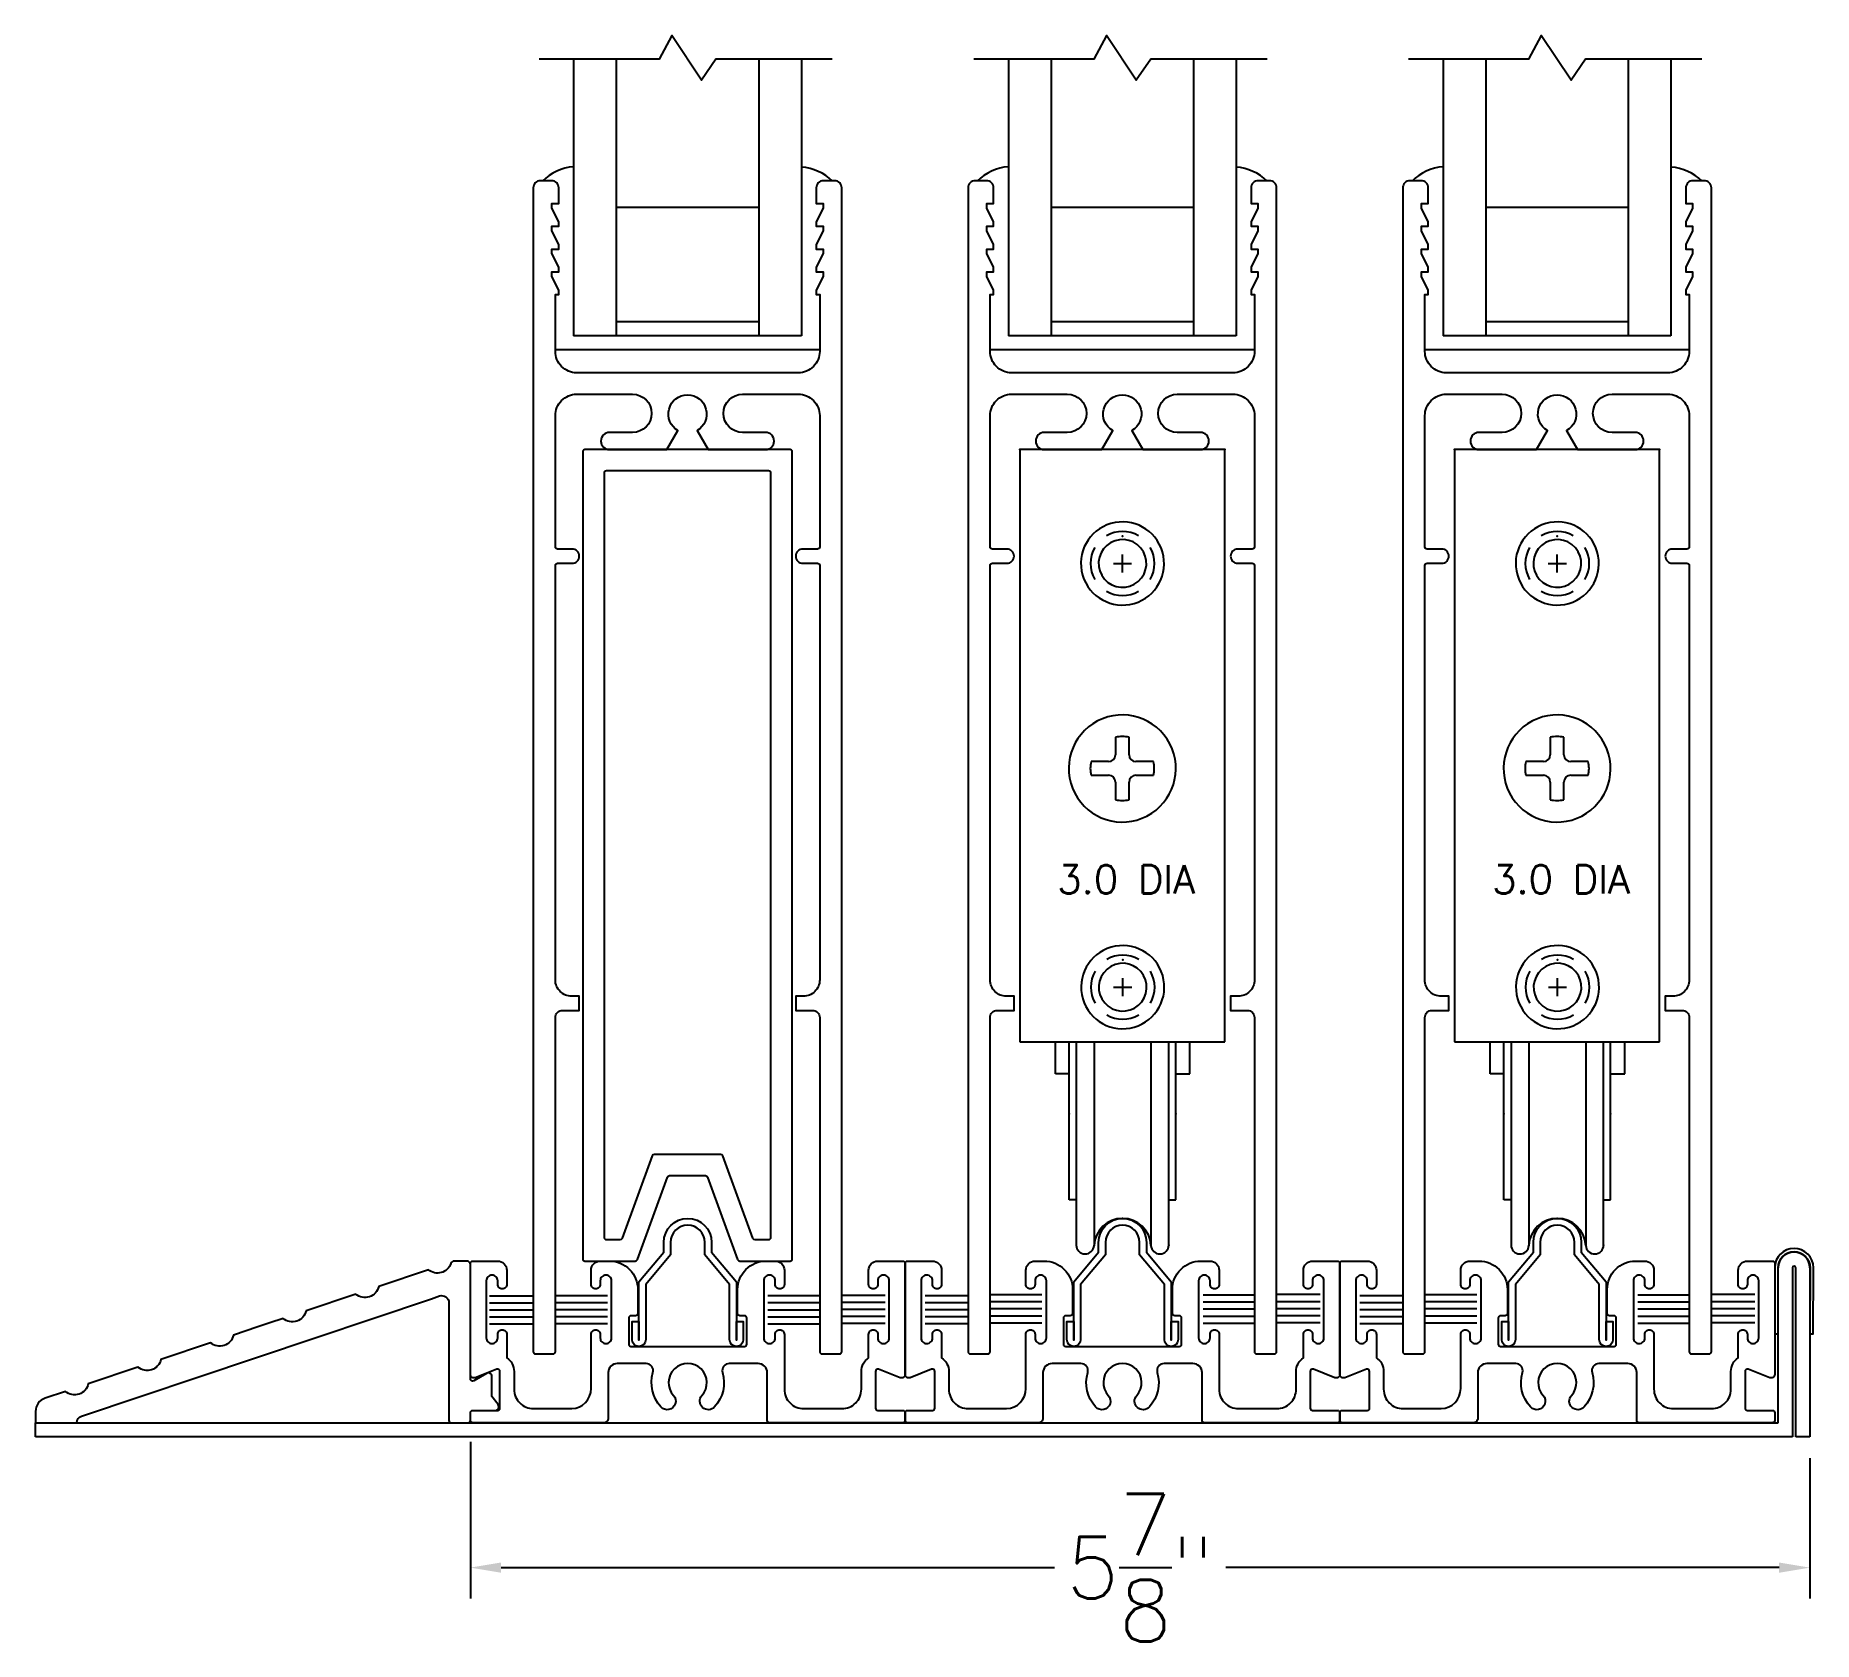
# Model space of a CAD drawing. Extents: x -67 to 139, y -71 to 26.
# Drawn here: x -28.35 to -20.55, y 9.15 to 16.2 of the extents above; entities that cross this region are included whole.
import ezdxf
from ezdxf.enums import TextEntityAlignment as Align

# ---------------------------------------------------------------- set-up
doc = ezdxf.new("R2010")
doc.units = 0
doc.header["$MEASUREMENT"] = 0
doc.layers.get('0').update_dxf_attribs({"linetype": 'CONTINUOUS'})
doc.layers.get('DEFPOINTS').update_dxf_attribs({"color": 1, "linetype": 'CONTINUOUS'})
for name, color, linetype in [('FRAME', 1, 'CONTINUOUS'), ('GLASS-VINYL', 7, 'CONTINUOUS'), ('HEM COVER', 4, 'CONTINUOUS'), ('MISC', 7, 'CONTINUOUS'), ('RISER', 7, 'CONTINUOUS'), ('SASH', 5, 'CONTINUOUS'), ('SEAL', 7, 'CONTINUOUS'), ('SILL-PAN', 7, 'CONTINUOUS')]:
    doc.layers.add(name, color=color, linetype=linetype)
doc.styles.get("Standard").update_dxf_attribs({"font": 'simplex.shx'})
doc.dimstyles.new('FULL SCALE', dxfattribs={"dimscale": 0.75, "dimtxt": 0.18, "dimasz": 0.18, "dimexe": 0.18, "dimexo": 0.125, "dimgap": 0.09, "dimtad": 0, "dimtih": 1, "dimtoh": 1, "dimdec": 4, "dimzin": 0, "dimdsep": 46, "dimlunit": 4, "dimtxsty": 'Standard', "dimcen": 0.09, "dimadec": 0, "dimazin": 0, "dimtfac": 1, "dimtdec": 4, "dimtofl": 0, "dimtmove": 0, "dimatfit": 3, "dimfxl": 0, "dimtolj": 1, "dimtzin": 0, "dimarcsym": 0})

msp = doc.modelspace()

# ---------------------------------------------------------------- blocks, each defined once
blk = doc.blocks.new('3027 MAMMOTH B-RAIL')
at = {"color": 0}
blk.add_lwpolyline([(0.475, -0.624, 0.414214), (0.506, -0.655), (0.57, -0.655, -0.414214), (0.58, -0.665), (0.58, -2.484, -0.414214), (0.508, -2.556), (0.475, -2.556), (0.475, -2.618), (0.549, -2.618, -0.414214), (0.58, -2.649), (0.58, -4.116, 0.414214), (0.59, -4.126), (0.667, -4.126, 0.414214), (0.677, -4.116), (0.677, 0.993, 0.414214), (0.646, 1.024), (0.596, 1.024, 0.414214), (0.565, 0.993), (0.565, 0.924), (0.595, 0.924), (0.595, 0.904), (0.565, 0.844), (0.565, 0.824), (0.595, 0.824), (0.595, 0.804), (0.565, 0.744), (0.565, 0.724), (0.595, 0.724), (0.595, 0.704), (0.565, 0.644), (0.565, 0.624), (0.595, 0.624), (0.595, 0.604), (0.565, 0.544), (0.565, 0.524), (0.58, 0.524), (0.58, 0.275, -0.414214), (0.486, 0.181), (-0.486, 0.181, -0.414214), (-0.58, 0.275), (-0.58, 0.524), (-0.565, 0.524), (-0.565, 0.544), (-0.595, 0.604), (-0.595, 0.624), (-0.565, 0.624), (-0.565, 0.644), (-0.595, 0.704), (-0.595, 0.724), (-0.565, 0.724), (-0.565, 0.744), (-0.595, 0.804), (-0.595, 0.824), (-0.565, 0.824), (-0.565, 0.844), (-0.595, 0.904), (-0.595, 0.924), (-0.565, 0.924), (-0.565, 0.993, 0.414214), (-0.596, 1.024), (-0.646, 1.024, 0.414214), (-0.677, 0.993), (-0.677, -4.116, 0.414214), (-0.667, -4.126), (-0.59, -4.126, 0.414214), (-0.58, -4.116), (-0.58, -2.649, -0.414214), (-0.549, -2.618), (-0.475, -2.618), (-0.475, -2.556), (-0.508, -2.556, -0.414214), (-0.58, -2.484), (-0.58, -0.665, -0.414214), (-0.57, -0.655), (-0.506, -0.655, 0.414214), (-0.475, -0.624, 0.414214), (-0.506, -0.593), (-0.57, -0.593, -0.414214), (-0.58, -0.583), (-0.58, -0.007, -0.414214), (-0.486, 0.087), (-0.2415, 0.087, -1), (-0.2415, -0.081), (-0.3425, -0.081, 1), (-0.3425, -0.156), (-0.0901, -0.156), (-0.042, -0.0727, -3.732051), (0.042, -0.0727), (0.0901, -0.156), (0.3425, -0.156, 1), (0.3425, -0.081), (0.2415, -0.081, -1), (0.2415, 0.087), (0.486, 0.087, -0.414214), (0.58, -0.007), (0.58, -0.583, -0.414214), (0.57, -0.593), (0.506, -0.593, 0.414214)], format="xyb", close=True, dxfattribs=at)
blk = doc.blocks.new('FW1020 STD SILL')
blk.add_lwpolyline([(0.075, 0.457, 1), (-0.075, 0.457), (-0.075, 0.4023), (-0.184, 0.2724), (-0.184, 0.03, -1), (-0.244, 0.03), (-0.244, 0.109), (-0.2141, 0.109), (-0.214, 0.027), (-0.214, 0.2833), (-0.105, 0.4132), (-0.105, 0.457, -1), (0.105, 0.457), (0.105, 0.4132), (0.214, 0.2833), (0.214, 0.027), (0.2141, 0.109), (0.244, 0.109), (0.244, 0.03, -1), (0.184, 0.03), (0.184, 0.2724), (0.075, 0.4023)], format="xyb", close=True)
blk = doc.blocks.new('Roller Assy 3p0 Dia - Side(EX)')
at = {"color": 7}
for p, q in [((-0.45, 0), (-0.45, -2.6)), ((0.45, 0), (-0.45, 0)), ((0.45, -2.6), (0.45, 0)), ((-0.03, -1.263), (-0.03, -1.34)), ((0.03, -1.34), (0.03, -1.263)), ((-0.06, -1.37), (-0.137, -1.37)), ((0.137, -1.37), (0.06, -1.37)), ((-0.137, -1.43), (-0.06, -1.43)), ((-0.03, -1.46), (-0.03, -1.537)), ((0.03, -1.537), (0.03, -1.46)), ((0.06, -1.43), (0.137, -1.43)), ((-0.45, -2.6), (0.45, -2.6)), ((-0.2932, -2.7403), (-0.2932, -2.6)), ((0.297, -2.7403), (0.297, -2.6)), ((-0.2312, -2.7403), (-0.2932, -2.7403)), ((0.235, -2.7403), (0.297, -2.7403))]:
    blk.add_line(p, q, dxfattribs=at)
at = {"linetype": 'Continuous'}
for p, q in [((0.001, -0.54), (0.001, -0.46)), ((-0.039, -0.5), (0.041, -0.5)), ((0.0019, -2.4), (0.0019, -2.32)), ((-0.0381, -2.36), (0.0419, -2.36))]:
    blk.add_line(p, q, dxfattribs=at)
for p, q in [((-0.233, -3.2938), (-0.233, -2.6)), ((-0.202, -2.6), (-0.202, -3.4919)), ((-0.1239, -2.6), (-0.1239, -3.4938)), ((0.1258, -2.6), (0.1258, -3.4938)), ((0.204, -3.4919), (0.204, -2.6)), ((0.235, -3.2938), (0.235, -2.6)), ((-0.202, -3.2938), (-0.233, -3.2938)), ((0.204, -3.2938), (0.235, -3.2938))]:
    blk.add_line(p, q)
at = {"color": 7}
for centre, radius, start, end in [((0.001, -0.5), 0.1825, 106.169, 106.13779), ((0.001, -0.5), 0.105, 131.02314, 130.98281), ((0, -1.4), 0.235, 117.4668, 117.43088), ((0, -1.4), 0.1403, 77.65052, 102.34948), ((0, -1.4), 0.1403, 167.65052, 192.34948), ((-0.06, -1.34), 0.03, 270, 0), ((0.06, -1.34), 0.03, 180, 270), ((0, -1.4), 0.1403, 347.65052, 12.34948), ((-0.06, -1.46), 0.03, 0, 90), ((0.06, -1.46), 0.03, 90, 180), ((0, -1.4), 0.1403, 257.65052, 282.34948), ((0.0019, -2.36), 0.1825, 106.169, 106.13779), ((0.0019, -2.36), 0.105, 131.02314, 130.98281)]:
    blk.add_arc(centre, radius, start, end, dxfattribs=at)
at = {"color": 7, "linetype": 'Continuous'}
for centre, start, end in [((0.001, -0.5), 60, 120), ((0.001, -0.5), 150, 210), ((0.001, -0.5), 330, 30), ((0.001, -0.5), 240, 300), ((0.0019, -2.36), 60, 120), ((0.0019, -2.36), 150, 210), ((0.0019, -2.36), 330, 30), ((0.0019, -2.36), 240, 300)]:
    blk.add_arc(centre, 0.1403, start, end, dxfattribs=at)
for centre, radius, start, end in [((0.001, -3.5), 0.125, 2.82928, 177.17072), ((-0.1629, -3.4919), 0.0391, 180, 357.17072), ((0.1649, -3.4919), 0.0391, 182.82928, 0)]:
    blk.add_arc(centre, radius, start, end)
at = {"color": 7, "linetype": 'ByBlock'}
for p in [(-0.45, 0), (0.45, 0), (0.001, -0.38), (0.0019, -2.24)]:
    blk.add_point(p, dxfattribs=at)
at = {"color": 0, "linetype": 'ByBlock'}
for p in [(-0.45, 0), (-0.45, 0), (0.45, 0), (0.45, 0), (-0.233, -2.9152), (0.235, -2.9152), (0.001, -3.375), (-0.1239, -3.4938), (0.204, -3.4919)]:
    blk.add_point(p, dxfattribs=at)
blk.add_text('3.0 DIA', height=0.125).set_placement((0.0172, -1.9487), align=Align.CENTER)
blk = doc.blocks.new('3762 Mammoth Setting Block')
for points in [[(0.0785, -3.187, -0.315299), (0.0879, -3.1936), (0.2196, -3.5554, 0.315299), (0.229, -3.562), (0.45, -3.562, 0.414214), (0.46, -3.552), (0.46, -0.01, 0.414214), (0.45, 0), (-0.45, 0, 0.414214), (-0.46, -0.01), (-0.46, -3.552, 0.414214), (-0.45, -3.562), (-0.229, -3.562, 0.315299), (-0.2196, -3.5554), (-0.0879, -3.1936, -0.315299), (-0.0785, -3.187)], [(0.1443, -3.093, -0.315299), (0.1537, -3.0996), (0.2854, -3.4614, 0.315299), (0.2948, -3.468), (0.356, -3.468, 0.414214), (0.366, -3.458), (0.366, -0.104, 0.414214), (0.356, -0.094), (-0.356, -0.094, 0.414214), (-0.366, -0.104), (-0.366, -3.458, 0.414214), (-0.356, -3.468), (-0.2948, -3.468, 0.315299), (-0.2854, -3.4614), (-0.1537, -3.0996, -0.315299), (-0.1443, -3.093)]]:
    blk.add_lwpolyline(points, format="xyb", close=True)
blk = doc.blocks.new('3741 SINGLE TRACK SILL')
blk.add_lwpolyline([(0.5181, 0), (0.364, 0, -0.414214), (0.354, 0.01), (0.354, 0.22, 0.414214), (0.314, 0.26), (0.2548, 0.26), (0.1875, 0.26, 0.499657), (0.1577, 0.2204, -0.259642), (0.1231, 0.0696, -1), (0.0674, 0.1198, 2.247229), (-0.0574, 0.1198, -1), (-0.1131, 0.0696, -0.259642), (-0.1477, 0.2204, 0.499657), (-0.1775, 0.26), (-0.2537, 0.26), (-0.304, 0.26, 0.414214), (-0.344, 0.22), (-0.344, 0.02, -0.414214), (-0.364, 0), (-0.5133, 0), (-0.5839, 0), (-0.939, 0, -0.414214), (-0.949, 0.01), (-0.949, 0.044, -0.414214), (-0.939, 0.054), (-0.829, 0.054, 0.414214), (-0.819, 0.064), (-0.819, 0.2254, 0.528549), (-0.8327, 0.2347), (-0.9272, 0.1976, -0.528549), (-0.949, 0.2125), (-0.949, 0.302), (-0.949, 0.7, -0.414214), (-0.939, 0.71), (-0.829, 0.71, -0.414214), (-0.789, 0.67), (-0.789, 0.6075, -0.414214), (-0.8085, 0.588), (-0.8095, 0.588, -0.414214), (-0.829, 0.6075), (-0.829, 0.6235, 0.414214), (-0.8535, 0.648), (-0.8545, 0.648, 0.414214), (-0.879, 0.6235), (-0.879, 0.3725, 0.414214), (-0.8545, 0.348), (-0.8535, 0.348, 0.414214), (-0.829, 0.3725), (-0.829, 0.3885, -0.414214), (-0.8095, 0.408), (-0.809, 0.408, -0.414214), (-0.789, 0.388), (-0.789, 0.2852, -0.250492), (-0.757, 0.2254), (-0.757, 0.147, 0.414214), (-0.672, 0.062), (-0.5802, 0.062), (-0.504, 0.062, 0.406851), (-0.419, 0.15), (-0.419, 0.334), (-0.419, 0.388, -0.414214), (-0.399, 0.408), (-0.3985, 0.408, -0.414214), (-0.379, 0.3885), (-0.379, 0.3725, 0.414214), (-0.3545, 0.348), (-0.3535, 0.348, 0.414214), (-0.329, 0.3725), (-0.329, 0.6235, 0.414214), (-0.3535, 0.648), (-0.3545, 0.648, 0.414214), (-0.379, 0.6235), (-0.379, 0.6075, -0.414214), (-0.3985, 0.588), (-0.3995, 0.588, -0.414214), (-0.419, 0.6075), (-0.419, 0.67, -0.414214), (-0.379, 0.71), (-0.3562, 0.71), (-0.339, 0.71, -0.414214), (-0.214, 0.585), (-0.214, 0.48, -0.414214), (-0.224, 0.47), (-0.244, 0.47, 0.414214), (-0.254, 0.46), (-0.254, 0.345, 0.414214), (-0.244, 0.335), (0.254, 0.335, 0.414214), (0.264, 0.345), (0.264, 0.46, 0.414214), (0.254, 0.47), (0.234, 0.47, -0.414214), (0.224, 0.48), (0.224, 0.585, -0.414214), (0.349, 0.71), (0.3562, 0.71), (0.389, 0.71, -0.414214), (0.429, 0.67), (0.429, 0.6075, -0.414214), (0.4095, 0.588), (0.4085, 0.588, -0.414214), (0.389, 0.6075), (0.389, 0.6235, 0.414214), (0.3645, 0.648), (0.3635, 0.648, 0.414214), (0.339, 0.6235), (0.339, 0.3725, 0.414214), (0.3635, 0.348), (0.3645, 0.348, 0.414214), (0.389, 0.3725), (0.389, 0.3885, -0.414214), (0.4085, 0.408), (0.409, 0.408, -0.414214), (0.429, 0.388), (0.429, 0.334), (0.429, 0.147, 0.414214), (0.514, 0.062), (0.5837, 0.062), (0.682, 0.062, 0.414214), (0.767, 0.147), (0.767, 0.2254, -0.250492), (0.799, 0.2852), (0.799, 0.388, -0.414214), (0.819, 0.408), (0.8195, 0.408, -0.414214), (0.839, 0.3885), (0.839, 0.3725, 0.414214), (0.8635, 0.348), (0.8645, 0.348, 0.414214), (0.889, 0.3725), (0.889, 0.6235, 0.414214), (0.8645, 0.648), (0.8635, 0.648, 0.414214), (0.839, 0.6235), (0.839, 0.6075, -0.414214), (0.8195, 0.588), (0.8185, 0.588, -0.414214), (0.799, 0.6075), (0.799, 0.67, -0.414214), (0.839, 0.71), (0.949, 0.71, -0.414214), (0.959, 0.7), (0.959, 0.302), (0.959, 0.2125, -0.528549), (0.9372, 0.1976), (0.8427, 0.2347, 0.528549), (0.829, 0.2254), (0.829, 0.064, 0.414214), (0.839, 0.054), (0.949, 0.054, -0.414214), (0.959, 0.044), (0.959, 0.01, -0.414214), (0.949, 0), (0.6145, 0)], format="xyb", close=True)
blk = doc.blocks.new('3752 RISER')
at = {"color": 1}
blk.add_lwpolyline([(0.1219, -0.3642), (0.095, -0.3277), (0.095, -0.2405, 0.57735), (0.071, -0.2267), (0.015, -0.259, -0.57735), (0, -0.2503), (0, 0.2503, 0.414214), (-0.016, 0.2663), (-0.0701, 0.2663, 0.321849), (-0.0853, 0.2555, -0.530341), (-0.1842, 0.228), (-0.4021, 0.155, -0.564933), (-0.5028, 0.1212), (-0.7207, 0.0482, -0.564933), (-0.8214, 0.0144), (-0.8799, -0.0052), (-0.9325, -0.0228), (-1.0393, -0.0586, -0.564933), (-1.14, -0.0924), (-1.3578, -0.1654, -0.564933), (-1.4585, -0.1992), (-1.6764, -0.2722, -0.564933), (-1.7771, -0.306), (-1.8657, -0.3357, 0.322343), (-1.908, -0.3945), (-1.908, -0.4437), (-1.7271, -0.4437, -0.324941), (-1.706, -0.414), (-0.1698, 0.101), (-0.1349, 0.1128, -0.512467), (-0.094, 0.0834), (-0.094, -0.3858), (-0.094, -0.4337, 0.414214), (-0.084, -0.4437), (-0.01, -0.4437, 0.414214), (0, -0.4337), (0, -0.3997, -0.414214), (0.01, -0.3897), (0.109, -0.3897, 0.614986)], format="xyb", close=True, dxfattribs=at)
blk = doc.blocks.new('*D77')
at = {"layer": 'DEFPOINTS', "color": 0}
for p in [(-26.4464, 10.1214), (-20.5678, 10.0494), (-26.4464, 9.4755)]:
    blk.add_point(p, dxfattribs=at)
at = {"layer": 'MISC', "color": 0, "lineweight": -2}
for p, q in [((-26.4464, 10.0277), (-26.4464, 9.3405)), ((-20.5678, 9.9557), (-20.5678, 9.3405)), ((-26.3114, 9.4755), (-23.8832, 9.4755)), ((-20.7028, 9.4755), (-23.131, 9.4755))]:
    blk.add_line(p, q, dxfattribs=at)
at = {"layer": 'MISC', "color": 0}
for points in [[(-26.3114, 9.498), (-26.3114, 9.453), (-26.4464, 9.4755)], [(-20.7028, 9.498), (-20.7028, 9.453), (-20.5678, 9.4755)]]:
    blk.add_solid(points, dxfattribs=at)
at = {"layer": 'MISC', "color": 0, "insert": (-23.5071, 9.4755), "char_height": 0.27, "attachment_point": 5}
blk.add_mtext('\\A1;5{\\H1.000000x;\\S7/8;}"', dxfattribs=at)

# ---------------------------------------------------------------- dimensions: what is measured, and where the dimension line sits
at = {"layer": 'MISC'}
dim = msp.add_linear_dim(base=(-26.44642, 9.47546), p1=(-20.56782, 10.0494), p2=(-26.44642, 10.1214), dimstyle='FULL SCALE', override={"dimtxt": 0.36}, dxfattribs=at)
dim.commit()
dim.dimension.update_dxf_attribs({"geometry": '*D77', "text_midpoint": (-23.50712, 9.47546)})

# ---------------------------------------------------------------- linework, layer by layer
at = {"layer": 'GLASS-VINYL'}
for p, q in [((-25.99342, 16.09648), (-25.99342, 14.88257)), ((-25.80592, 16.09648), (-25.80592, 14.88257)), ((-25.18092, 16.09648), (-25.18092, 14.88257)), ((-24.99342, 16.09648), (-24.99342, 14.88257)), ((-24.08542, 16.09648), (-24.08542, 14.88257)), ((-23.89792, 16.09648), (-23.89792, 14.88257)), ((-23.27292, 16.09648), (-23.27292, 14.88257)), ((-23.08542, 16.09648), (-23.08542, 14.88257)), ((-22.17742, 16.09648), (-22.17742, 14.88257)), ((-21.98992, 16.09648), (-21.98992, 14.88257)), ((-21.36492, 16.09648), (-21.36492, 14.88257)), ((-21.17742, 16.09648), (-21.17742, 14.88257)), ((-25.18092, 15.44557), (-25.80592, 15.44557)), ((-23.27292, 15.44557), (-23.89792, 15.44557)), ((-21.36492, 15.44557), (-21.98992, 15.44557)), ((-25.18092, 14.94457), (-25.80592, 14.94457)), ((-23.27292, 14.94457), (-23.89792, 14.94457)), ((-21.36492, 14.94457), (-21.98992, 14.94457)), ((-24.99342, 14.88257), (-25.99342, 14.88257)), ((-23.08542, 14.88257), (-24.08542, 14.88257)), ((-21.17742, 14.88257), (-22.17742, 14.88257)), ((-24.91338, 14.82057), (-26.07338, 14.82057)), ((-23.00538, 14.82057), (-24.16538, 14.82057)), ((-21.09738, 14.82057), (-22.25738, 14.82057))]:
    msp.add_line(p, q, dxfattribs=at)
for points in [[(-24.85803, 16.09648), (-25.36838, 16.09648), (-25.43206, 16.00422), (-25.56257, 16.20075), (-25.61838, 16.09648), (-26.1449, 16.09648)], [(-22.95003, 16.09648), (-23.46038, 16.09648), (-23.52406, 16.00422), (-23.65457, 16.20075), (-23.71038, 16.09648), (-24.2369, 16.09648)], [(-21.04203, 16.09648), (-21.55238, 16.09648), (-21.61606, 16.00422), (-21.74657, 16.20075), (-21.80238, 16.09648), (-22.3289, 16.09648)]]:
    msp.add_lwpolyline(points, dxfattribs=at)
for centre, start, end in [((-25.97507, 15.40744), 94.817743, 135.064373), ((-25.00973, 15.40534), 45.747358, 85.719245), ((-24.06707, 15.40744), 94.817743, 135.064373), ((-23.10173, 15.40534), 45.747358, 85.719245), ((-22.15907, 15.40744), 94.817743, 135.064373), ((-21.19373, 15.40534), 45.747358, 85.719245)]:
    msp.add_arc(centre, 0.2185, start, end, dxfattribs=at)
at = {"layer": 'HEM COVER'}
msp.add_lwpolyline([(-20.72232, 10.7919), (-20.72182, 10.5019), (-20.70682, 10.5019), (-20.70732, 10.7919, -1), (-20.56732, 10.7919), (-20.56782, 10.5019), (-20.55282, 10.5019), (-20.55232, 10.7919, 1)], format="xyb", close=True, dxfattribs=at)
at = {"layer": 'SEAL'}
for p, q in [((-26.36188, 10.66911), (-26.17214, 10.66911)), ((-26.36188, 10.63811), (-26.17214, 10.63811)), ((-25.84456, 10.66911), (-26.07542, 10.66911)), ((-25.84456, 10.63811), (-26.07542, 10.63811)), ((-25.14027, 10.66973), (-24.90942, 10.66973)), ((-25.14027, 10.63873), (-24.90942, 10.63873)), ((-24.62568, 10.67068), (-24.81542, 10.67068)), ((-24.62568, 10.63968), (-24.81542, 10.63968)), ((-24.45116, 10.67068), (-24.26142, 10.67068)), ((-24.45116, 10.63968), (-24.26142, 10.63968)), ((-23.93781, 10.67286), (-24.16742, 10.67286)), ((-23.93781, 10.64186), (-24.16742, 10.64186)), ((-23.93781, 10.61086), (-24.16742, 10.61086)), ((-23.23093, 10.67286), (-23.00142, 10.67286)), ((-23.23093, 10.64186), (-23.00142, 10.64186)), ((-23.23093, 10.61086), (-23.00142, 10.61086)), ((-22.71768, 10.67381), (-22.90742, 10.67381)), ((-22.71768, 10.64281), (-22.90742, 10.64281)), ((-22.71768, 10.61181), (-22.90742, 10.61181)), ((-22.54316, 10.67068), (-22.35342, 10.67068)), ((-22.54316, 10.63968), (-22.35342, 10.63968)), ((-22.02981, 10.67286), (-22.25942, 10.67286)), ((-22.02981, 10.64186), (-22.25942, 10.64186)), ((-22.02981, 10.61086), (-22.25942, 10.61086)), ((-21.32293, 10.67286), (-21.09342, 10.67286)), ((-21.32293, 10.64186), (-21.09342, 10.64186)), ((-21.32293, 10.61086), (-21.09342, 10.61086)), ((-20.80968, 10.67381), (-20.99942, 10.67381)), ((-20.80968, 10.64281), (-20.99942, 10.64281)), ((-20.80968, 10.61181), (-20.99942, 10.61181)), ((-26.36188, 10.60711), (-26.17214, 10.60711)), ((-26.36188, 10.57611), (-26.17214, 10.57611)), ((-26.36188, 10.54511), (-26.17214, 10.54511)), ((-25.84456, 10.60711), (-26.07542, 10.60711)), ((-25.84456, 10.57611), (-26.07542, 10.57611)), ((-25.84456, 10.54511), (-26.07542, 10.54511)), ((-25.14027, 10.60773), (-24.90942, 10.60773)), ((-25.14027, 10.57673), (-24.90942, 10.57673)), ((-25.14027, 10.54573), (-24.90942, 10.54573)), ((-24.62568, 10.60868), (-24.81542, 10.60868)), ((-24.62568, 10.57768), (-24.81542, 10.57768)), ((-24.62568, 10.54668), (-24.81542, 10.54668)), ((-24.45116, 10.60868), (-24.26142, 10.60868)), ((-24.45116, 10.57768), (-24.26142, 10.57768)), ((-24.45116, 10.54668), (-24.26142, 10.54668)), ((-23.93781, 10.57986), (-24.16742, 10.57986)), ((-23.93781, 10.54886), (-24.16742, 10.54886)), ((-23.23093, 10.57986), (-23.00142, 10.57986)), ((-23.23093, 10.54886), (-23.00142, 10.54886)), ((-22.71768, 10.58081), (-22.90742, 10.58081)), ((-22.71768, 10.54981), (-22.90742, 10.54981)), ((-22.54316, 10.60868), (-22.35342, 10.60868)), ((-22.54316, 10.57768), (-22.35342, 10.57768)), ((-22.54316, 10.54668), (-22.35342, 10.54668)), ((-22.02981, 10.57986), (-22.25942, 10.57986)), ((-22.02981, 10.54886), (-22.25942, 10.54886)), ((-21.32293, 10.57986), (-21.09342, 10.57986)), ((-21.32293, 10.54886), (-21.09342, 10.54886)), ((-20.80968, 10.58081), (-20.99942, 10.58081)), ((-20.80968, 10.54981), (-20.99942, 10.54981))]:
    msp.add_line(p, q, dxfattribs=at)
at = {"layer": 'SILL-PAN'}
for p, q in [((-20.70682, 10.1114), (-20.70682, 10.7919)), ((-20.64482, 10.7919), (-20.64482, 10.0494)), ((-20.62982, 10.0494), (-20.62982, 10.7919)), ((-20.56782, 10.7919), (-20.56782, 10.0494)), ((-28.35442, 10.1114), (-20.70682, 10.1114)), ((-28.35442, 10.0494), (-28.35442, 10.1114)), ((-20.64482, 10.0494), (-28.35442, 10.0494)), ((-20.56782, 10.0494), (-20.62982, 10.0494))]:
    msp.add_line(p, q, dxfattribs=at)
for radius in [0.0695, 0.0695, 0.0075, 0.0075]:
    msp.add_arc((-20.63732, 10.7919), radius, 0, 180, dxfattribs=at)

# ---------------------------------------------------------------- block references
for name, p in [('3762 Mammoth Setting Block', (-25.49338, 14.3834)), ('Roller Assy 3p0 Dia - Side(EX)', (-23.58538, 14.3834)), ('Roller Assy 3p0 Dia - Side(EX)', (-21.67738, 14.3834)), ('FW1020 STD SILL', (-25.49242, 10.4464)), ('FW1020 STD SILL', (-23.58442, 10.4464)), ('FW1020 STD SILL', (-21.67642, 10.4464))]:
    msp.add_blockref(name, p)
at = {"layer": 'FRAME'}
for p in [(-25.49742, 10.1114), (-23.58942, 10.1114), (-21.68142, 10.1114)]:
    msp.add_blockref('3741 SINGLE TRACK SILL', p, dxfattribs=at)
at = {"layer": 'RISER'}
msp.add_blockref('3752 RISER', (-26.44642, 10.55506), dxfattribs=at)
at = {"layer": 'SASH'}
for p in [(-25.49338, 14.5394), (-23.58538, 14.5394), (-21.67738, 14.5394)]:
    msp.add_blockref('3027 MAMMOTH B-RAIL', p, dxfattribs=at)

msp.set_redraw_order([(e.dxf.handle, doc.entitydb.next_handle()) for e in msp.query("TEXT MTEXT ATTDEF DIMENSION ARC_DIMENSION")])  # texts and dimensions are drawn at this point

doc.saveas('drawing.dxf')
